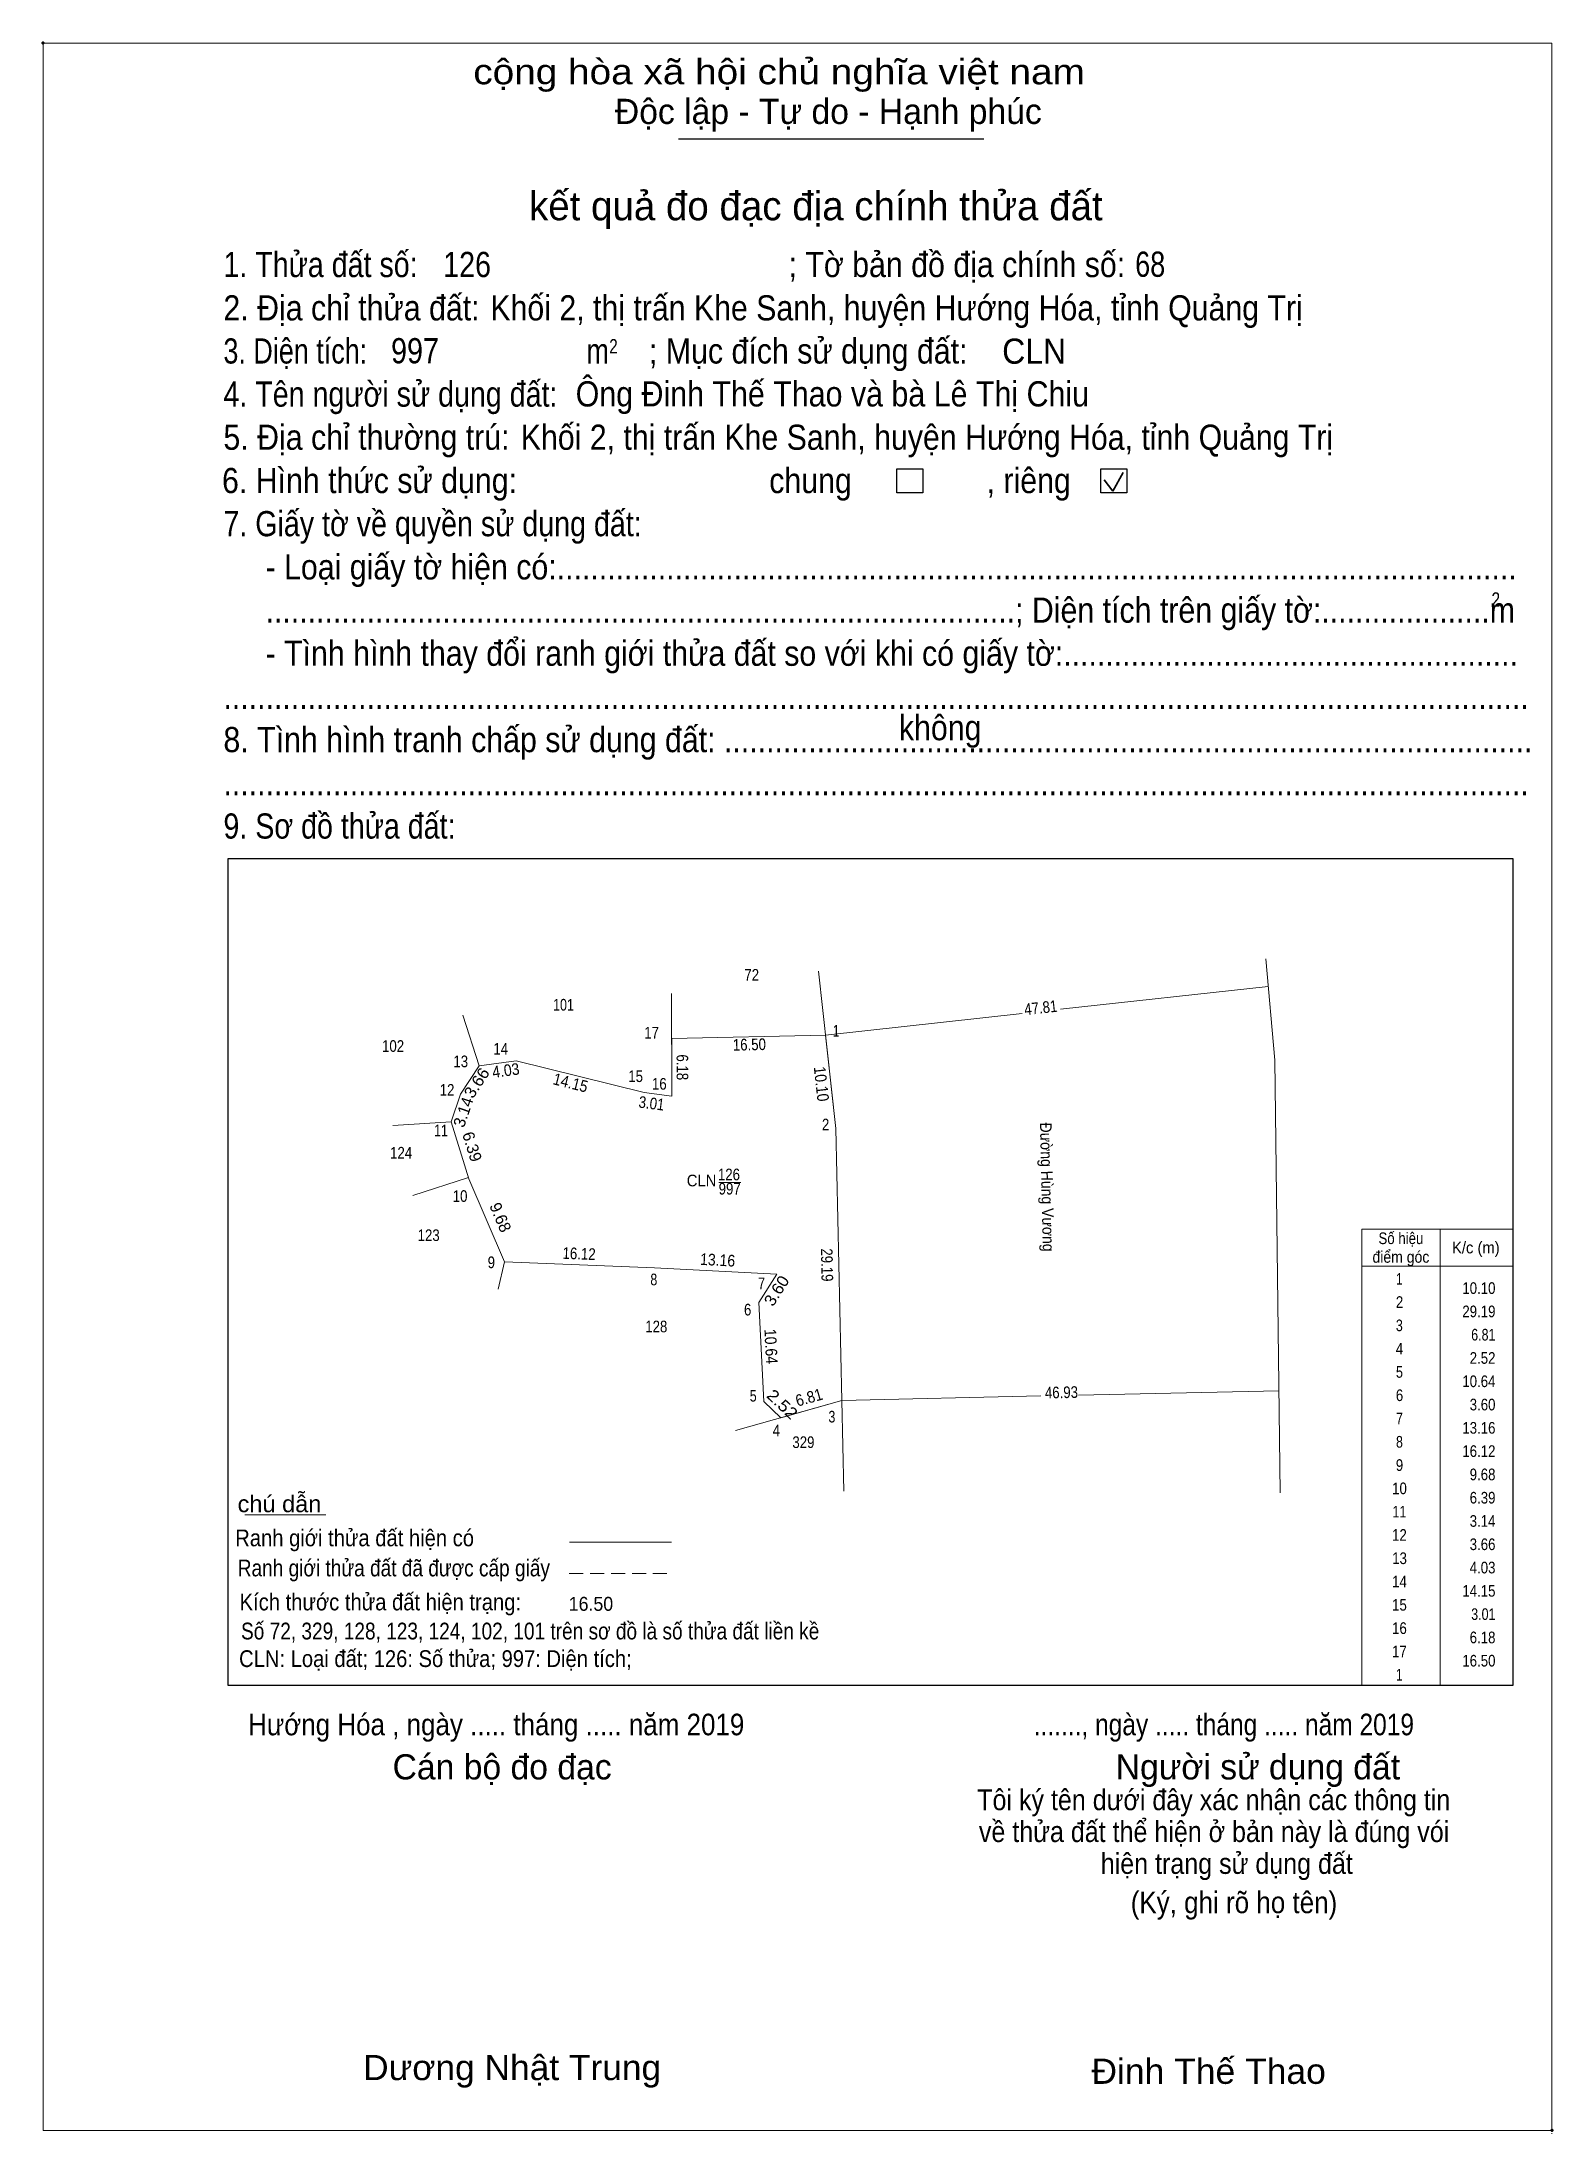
# Model space of a CAD drawing. Header units: metres. Extents: x 551153 to 552264, y 1839214 to 1839853.
# Drawn here: x 551152.8 to 551315.1, y 1839405.6 to 1839630.3 of the extents above; entities that cross this region are included whole.
import ezdxf
from ezdxf.enums import TextEntityAlignment as Align

# ---------------------------------------------------------------- set-up
doc = ezdxf.new("R2010")
doc.units = ezdxf.units.M
doc.header["$LTSCALE"] = 0.5
doc.header["$PDMODE"] = 32
doc.header["$PDSIZE"] = 0.25
doc.linetypes.add('MEDIUM_DASHED', pattern=[4.5, 3, -1.5])
doc.linetypes.add('SHORT_DASHED', pattern=[2.7, 1.5, -1.2])
for name, color, linetype, lineweight in [('17', 7, 'Continuous', 13), ('2', 7, 'SHORT_DASHED', 13), ('6', 7, 'Continuous', 13), ('63', 7, 'Continuous', 13)]:
    doc.layers.add(name, color=color, linetype=linetype, lineweight=lineweight)

msp = doc.modelspace()

# ---------------------------------------------------------------- texts
at = {"layer": '2'}
for s, height, width, p in [('cộng hòa xã hội chủ nghĩa việt nam', 2.704, 1.15, (551199.14, 1839625.71)), ('1. Thửa đất số:', 2.704, 0.85, (551172.31, 1839605.01)), ('126', 2.71, 0.85, (551195.9, 1839605.01)), ('; Tờ bản đồ địa chính số:', 2.704, 0.9, (551232.98, 1839605.01)), ('68', 2.71, 0.8, (551270.2, 1839605.04)), ('2. Địa chỉ thửa đất:', 2.704, 0.9, (551172.31, 1839600.36)), ('Khối 2, thị trấn Khe Sanh, huyện Hướng Hóa, tỉnh Quảng Trị', 2.7, 0.9, (551200.97, 1839600.36)), ('3. Diện tích:', 2.704, 0.8, (551172.31, 1839595.73)), ('997', 2.71, 0.85, (551190.31, 1839595.75)), ('m', 2.704, 0.8, (551211.29, 1839595.73)), ('2', 1.545, 0.8, (551213.73, 1839596.81)), ('; Mục đích sử dụng đất:', 2.704, 0.9, (551218, 1839595.73)), ('CLN', 2.7, 0.95, (551255.92, 1839595.71)), ('4. Tên người sử dụng đất:', 2.704, 0.85, (551172.31, 1839591.1)), ('Ông Đinh Thế Thao và bà Lê Thị Chiu', 2.71, 0.9, (551210.13, 1839591.12)), ('5. Địa chỉ thường trú:', 2.704, 0.9, (551172.31, 1839586.47)), ('Khối 2, thị trấn Khe Sanh, huyện Hướng Hóa, tỉnh Quảng Trị', 2.7, 0.9, (551204.24, 1839586.47)), ('6. Hình thức sử dụng:', 2.704, 0.9, (551172.16, 1839581.82)), ('chung                , riêng', 2.704, 0.9, (551230.91, 1839581.82)), ('7. Giấy tờ về quyền sử dụng đất:', 2.704, 0.85, (551172.31, 1839577.19)), ('     - Loại giấy tờ hiện có:..................................................................................................................', 2.704, 0.9, (551172.31, 1839572.55)), ('     .........................................................................................; Diện tích trên giấy tờ:....................m', 2.704, 0.9, (551172.31, 1839567.91)), ('2', 1.545, 0.8, (551308.46, 1839569.62)), ('     - Tình hình thay đổi ranh giới thửa đất so với khi có giấy tờ:......................................................', 2.704, 0.9, (551172.31, 1839563.28)), ('...........................................................................................................................................................', 2.704, 0.9, (551172.31, 1839558.65)), ('8. Tình hình tranh chấp sử dụng đất: ................................................................................................', 2.704, 0.9, (551172.31, 1839554.01)), ('không', 2.704, 0.9, (551244.83, 1839555.29)), ('...........................................................................................................................................................', 2.704, 0.9, (551172.31, 1839549.37)), ('9. Sơ đồ thửa đất:', 2.704, 0.85, (551172.31, 1839544.73)), ('Hướng Hóa , ngày ..... tháng ..... năm 2019', 2.316, 0.9, (551174.96, 1839448.47)), ('......., ngày ..... tháng ..... năm 2019', 2.316, 0.85, (551259.31, 1839448.47)), ('(Ký, ghi rõ họ tên)', 2.318, 0.9, (551269.72, 1839429.37)), ('Dương Nhật Trung', 2.7, 1.05, (551187.31, 1839411.45)), ('Đinh Thế Thao', 2.71, 1.05, (551265.5, 1839411.05))]:
    msp.add_text(s, height=height, dxfattribs=dict(at, width=width)).set_placement(p)
for s, p in [('Độc lập - Tự do - Hạnh phúc', (551214.34, 1839621.45)), ('Cán bộ đo đạc', (551190.47, 1839443.73)), ('Người sử dụng đất', (551268.11, 1839443.73))]:
    msp.add_text(s, height=2.704, dxfattribs=at).set_placement(p)
for s, height, p in [('kết quả đo đạc địa chính thửa đất', 3.091, (551235.915, 1839611.11)), ('.', 0.7727, (551314.9323, 1839405.65))]:
    msp.add_text(s, height=height, dxfattribs=at).set_placement(p, align=Align.CENTER)
for s, height, width, p in [('16.50', 1.5, 0.95, (551211.77, 1839461.83)), ('Tôi ký tên dưới đây xác nhận các thông tin', 2.234, 0.9, (551278.635, 1839440.43)), ('về thửa đất thể hiện ở bản này là đúng vói', 2.234, 0.9, (551278.67, 1839437.01)), ('hiện trạng sử dụng đất', 2.234, 0.9, (551280.035, 1839433.59))]:
    msp.add_text(s, height=height, dxfattribs=dict(at, width=width)).set_placement(p, align=Align.CENTER)
at = {"layer": '6'}
for s, width, p in [('chú dẫn', 1.05, (551173.83, 1839472.42)), ('Ranh giới thửa đất hiện có ', 0.9, (551173.58, 1839468.76)), ('Ranh giới thửa đất đã được cấp giấy', 0.85, (551173.85, 1839465.53)), ('Kích thước thửa đất hiện trạng: ', 0.9, (551174.05, 1839461.88)), ('Số 72, 329, 128, 123, 124, 102, 101 trên sơ đồ là số thửa đất liền kề', 0.85, (551174.2, 1839458.76)), ('CLN: Loại đất; 126: Số thửa; 997: Diện tích;', 0.9, (551173.99, 1839455.8))]:
    msp.add_text(s, height=1.8, dxfattribs=dict(at, width=width)).set_placement(p)
at = {"layer": '63'}
for s, width, p in [('72', 0.85, (551229.03, 1839529.48)), ('101', 0.8, (551208.82, 1839526.27)), ('102', 0.85, (551190.525, 1839521.84)), ('124', 0.85, (551191.39, 1839510.38)), ('126', 0.85, (551226.585, 1839508.05)), ('CLN', 0.95, (551223.645, 1839507.4)), ('997', 0.85, (551226.665, 1839506.52)), ('123', 0.85, (551194.345, 1839501.53)), ('Số hiệu', 0.85, (551298.73, 1839501.2)), ('điểm góc', 0.9, (551298.73, 1839499.2)), ('K/c (m)', 0.95, (551306.775, 1839500.2)), (' 1', 0.75, (551298.38, 1839496.85)), (' 2', 0.85, (551298.385, 1839494.35)), ('128', 0.85, (551218.785, 1839491.73)), (' 3', 0.8, (551298.375, 1839491.85)), (' 4', 0.85, (551298.38, 1839489.35)), (' 5', 0.8, (551298.385, 1839486.85)), (' 6', 0.85, (551298.385, 1839484.35)), (' 7', 0.8, (551298.385, 1839481.85)), ('329', 0.85, (551234.58, 1839479.31)), (' 8', 0.8, (551298.385, 1839479.35)), (' 9', 0.85, (551298.38, 1839476.85)), (' 10', 0.85, (551298.38, 1839474.35)), (' 11', 0.8, (551298.38, 1839471.85)), (' 12', 0.85, (551298.375, 1839469.35)), (' 13', 0.85, (551298.385, 1839466.85)), (' 14', 0.85, (551298.38, 1839464.35)), (' 15', 0.85, (551298.375, 1839461.85)), (' 16', 0.85, (551298.375, 1839459.35)), (' 17', 0.85, (551298.375, 1839456.85)), (' 1', 0.75, (551298.38, 1839454.35))]:
    msp.add_text(s, height=1.25, dxfattribs=dict(at, width=width)).set_placement(p, align=Align.CENTER)
for s, rotation, width, p in [('47.81', 6.281, 0.85, (551260.1316, 1839525.9583)), ('16.50', 1.285, 0.85, (551228.791, 1839522.0011)), ('4.03', 7.707, 0.9, (551202.7112, 1839519.225)), ('6.18', 270.185, 0.85, (551220.9645, 1839520.177)), ('3.66', 56.917, 1.05, (551200.0262, 1839518.1738)), ('14.15', 345.974, 0.9, (551209.4285, 1839517.9182)), ('10.10', 276.252, 0.9, (551235.8951, 1839518.3281)), ('3.01', 352.946, 0.85, (551218.2032, 1839515.6964)), ('Đường Hùng Vương', 271.276, 0.9, (551260.1286, 1839507.3089)), ('16.12', 357.654, 0.85, (551210.4744, 1839499.5548)), ('29.19', 271.276, 0.85, (551236.4906, 1839498.9489)), ('13.16', 357.038, 0.9, (551225.3427, 1839498.8746)), ('3.60', 57.809, 1.05, (551232.2281, 1839495.862)), ('10.64', 272.801, 0.9, (551230.4802, 1839490.1855)), ('2.52', 316.609, 1.15, (551231.8856, 1839483.5533)), ('6.81', 15.853, 0.9, (551235.3543, 1839484.143)), ('46.93', 1.27, 0.85, (551262.2962, 1839484.6598))]:
    msp.add_text(s, height=1.25, rotation=rotation, dxfattribs=dict(at, width=width)).set_placement(p, align=Align.CENTER)
for s, width, p in [(' 14', 0.85, (551202.87, 1839521.54)), (' 17', 0.85, (551219.07, 1839523.27)), (' 1', 0.75, (551238.44, 1839523.48)), (' 13', 0.85, (551198.58, 1839520.19)), (' 12', 0.85, (551197.11, 1839517.13)), (' 15', 0.85, (551217.36, 1839518.6)), (' 16', 0.85, (551219.9, 1839517.78)), (' 11', 0.8, (551196.41, 1839512.78)), (' 2', 0.85, (551237.36, 1839513.41)), (' 10', 0.85, (551198.51, 1839505.73)), (' 9', 0.85, (551201.47, 1839498.62)), (' 8', 0.8, (551218.89, 1839496.78)), (' 7', 0.8, (551230.46, 1839496.36)), ('10.10', 0.85, (551308.88, 1839495.85)), (' 6', 0.85, (551228.99, 1839493.54)), ('29.19', 0.85, (551308.88, 1839493.35)), ('6.81', 0.8, (551308.88, 1839490.85)), ('2.52', 0.85, (551308.88, 1839488.35)), ('10.64', 0.85, (551308.88, 1839485.85)), (' 5', 0.8, (551229.56, 1839484.29)), ('3.60', 0.85, (551308.88, 1839483.35)), (' 3', 0.8, (551238.01, 1839482.05)), (' 4', 0.85, (551232.07, 1839480.57)), ('13.16', 0.85, (551308.88, 1839480.85)), ('16.12', 0.85, (551308.88, 1839478.35)), ('9.68', 0.85, (551308.88, 1839475.85)), ('6.39', 0.85, (551308.88, 1839473.35)), ('3.14', 0.85, (551308.88, 1839470.85)), ('3.66', 0.85, (551308.88, 1839468.35)), ('4.03', 0.85, (551308.88, 1839465.85)), ('14.15', 0.85, (551308.88, 1839463.35)), ('3.01', 0.8, (551308.88, 1839460.85)), ('6.18', 0.85, (551308.88, 1839458.35)), ('16.50', 0.85, (551308.88, 1839455.85))]:
    msp.add_text(s, height=1.25, dxfattribs=dict(at, width=width)).set_placement(p, align=Align.RIGHT)
for s, rotation, p in [('3.14', 71.219, (551198.6516, 1839515.1638)), ('6.39', 287.386, (551198.4154, 1839511.4718)), ('9.68', 293.175, (551201.4781, 1839503.826))]:
    msp.add_text(s, height=1.25, rotation=rotation, dxfattribs=at).set_placement(p, align=Align.CENTER)

# ---------------------------------------------------------------- linework, layer by layer
at = {"layer": '17'}
msp.add_line((551174.62, 1839472.15), (551183.31, 1839472.15), dxfattribs=at)
at = {"layer": '2', "linetype": 'Continuous', "lineweight": 25}
for p, q in [((551221.18, 1839619.87), (551253.94, 1839619.87)), ((551172.81, 1839542.6), (551310.73, 1839542.6)), ((551310.73, 1839542.6), (551310.73, 1839453.82))]:
    msp.add_line(p, q, dxfattribs=at)
at = {"layer": '2', "linetype": 'Continuous', "lineweight": 35}
for p, q in [((551267.79, 1839582.04), (551268.92, 1839584.05)), ((551266.87, 1839583.24), (551267.79, 1839582.04))]:
    msp.add_line(p, q, dxfattribs=at)
at = {"layer": '2', "linetype": 'Continuous'}
msp.add_lwpolyline([(551152.94, 1839630.14), (551314.95, 1839630.14), (551314.95, 1839406.06), (551152.94, 1839406.06)], close=True, dxfattribs=at)
at = {"layer": '2', "linetype": 'Continuous', "lineweight": 25}
for points in [[(551244.62, 1839584.44), (551247.4, 1839584.44), (551247.4, 1839581.84), (551244.62, 1839581.84)], [(551266.51, 1839584.44), (551269.29, 1839584.44), (551269.29, 1839581.84), (551266.51, 1839581.84)]]:
    msp.add_lwpolyline(points, close=True, dxfattribs=at)
msp.add_lwpolyline([(551310.73, 1839453.82), (551172.81, 1839453.82), (551172.81, 1839542.6)], dxfattribs=at)
at = {"layer": '2'}
for p in [(551152.94, 1839630.14), (551314.95, 1839406.06)]:
    msp.add_point(p, dxfattribs=at)
at = {"layer": '6'}
msp.add_line((551209.45, 1839469.2), (551220.41, 1839469.2), dxfattribs=at)
at = {"layer": '6', "linetype": 'MEDIUM_DASHED'}
msp.add_line((551209.43, 1839465.83), (551220.47, 1839465.83), dxfattribs=at)
at = {"layer": '63'}
for p, q in [((551285.18, 1839520.95), (551284.21, 1839531.84)), ((551236.19, 1839530.5), (551238.05, 1839513.6)), ((551284.47, 1839528.87), (551262.19, 1839526.42)), ((551198.03, 1839525.77), (551199.76, 1839520.35)), ((551258.08, 1839525.97), (551236.95, 1839523.64)), ((551220.45, 1839523.27), (551236.95, 1839523.64)), ((551285.18, 1839520.95), (551285.75, 1839474.49)), ((551190.5, 1839513.93), (551196.75, 1839514.31)), ((551238.92, 1839474.67), (551238.05, 1839513.6)), ((551192.64, 1839506.42), (551198.62, 1839508.34)), ((551225.5, 1839507.8), (551227.85, 1839507.8)), ((551302.93, 1839502.82), (551302.93, 1839453.82)), ((551302.93, 1839502.82), (551302.93, 1839453.82)), ((551202.47, 1839499.31), (551201.79, 1839496.37)), ((551294.53, 1839498.82), (551310.73, 1839498.82)), ((551260.08, 1839484.9), (551238.7, 1839484.42)), ((551285.62, 1839485.46), (551264.13, 1839484.99)), ((551227.3, 1839481.18), (551238.7, 1839484.42))]:
    msp.add_line(p, q, dxfattribs=at)
for points in [[(551220.43, 1839528.09), (551220.47, 1839517.09), (551217.48, 1839517.46), (551203.75, 1839520.89), (551199.76, 1839520.35)], [(551203.75, 1839520.89), (551199.76, 1839520.35), (551197.76, 1839517.28), (551196.75, 1839514.31), (551198.66, 1839508.21), (551202.47, 1839499.31), (551218.58, 1839498.65), (551231.72, 1839497.97), (551229.8, 1839494.92), (551230.32, 1839484.29), (551232.15, 1839482.56)]]:
    msp.add_lwpolyline(points, dxfattribs=at)
for points in [[(551236.95, 1839523.64), (551238.05, 1839513.6), (551238.7, 1839484.42), (551232.15, 1839482.56), (551230.32, 1839484.29), (551229.8, 1839494.92), (551231.72, 1839497.97), (551218.58, 1839498.65), (551202.47, 1839499.31), (551198.66, 1839508.21), (551196.75, 1839514.31), (551197.76, 1839517.28), (551199.76, 1839520.35), (551203.75, 1839520.89), (551217.48, 1839517.46), (551220.47, 1839517.09), (551220.45, 1839523.27)], [(551294.53, 1839502.82), (551310.73, 1839502.82), (551310.73, 1839453.82), (551294.53, 1839453.82)]]:
    msp.add_lwpolyline(points, close=True, dxfattribs=at)

msp.set_redraw_order([(e.dxf.handle, doc.entitydb.next_handle()) for e in msp.query("TEXT MTEXT ATTDEF DIMENSION ARC_DIMENSION")])  # texts and dimensions are drawn at this point

doc.saveas('drawing.dxf')
